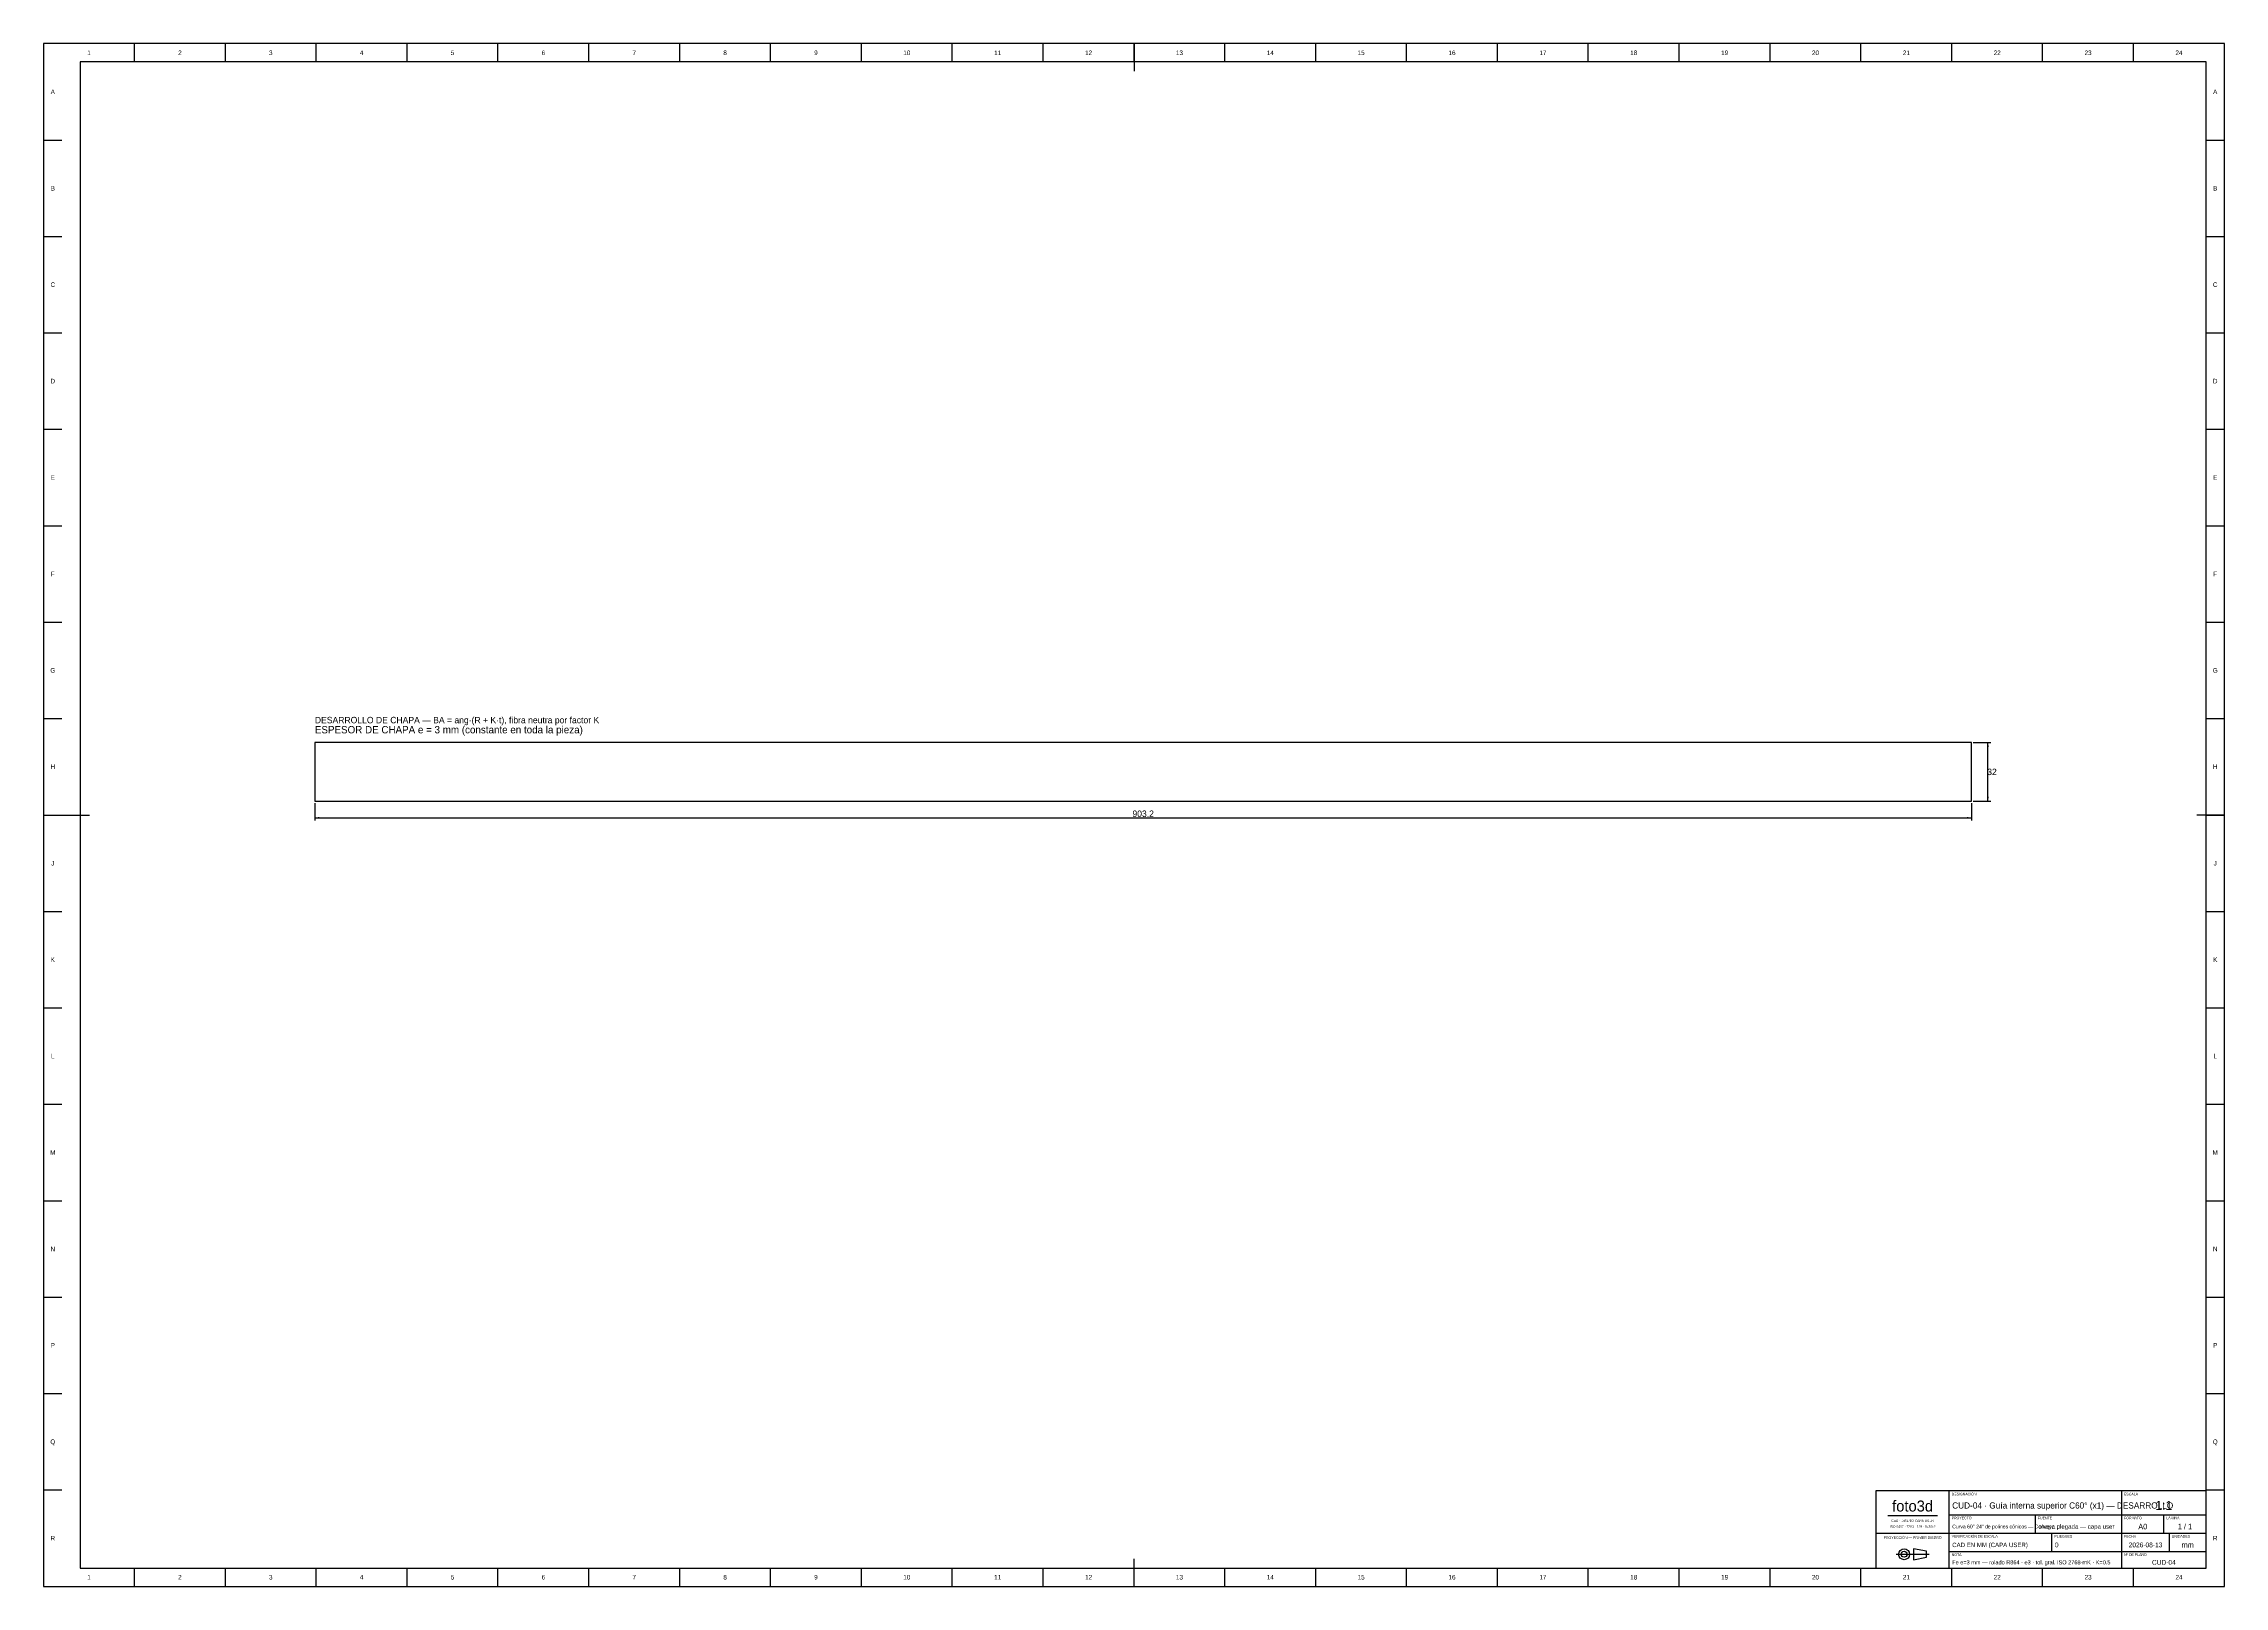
# Model space of a CAD drawing. Extents: x 0 to 1189, y 0 to 841.
import ezdxf
from ezdxf.enums import TextEntityAlignment as Align

# ---------------------------------------------------------------- set-up
doc = ezdxf.new("R2010")
doc.units = 0
for name, color, linetype in [('COTAS', 7, 'CONTINUOUS'), ('FINA', 7, 'CONTINUOUS'), ('NORMA', 7, 'CONTINUOUS'), ('TEXTO', 7, 'CONTINUOUS'), ('VISIBLE', 7, 'CONTINUOUS')]:
    doc.layers.add(name, color=color, linetype=linetype)

msp = doc.modelspace()

# ---------------------------------------------------------------- linework, layer by layer
at = {"layer": 'COTAS'}
for p, q in [((1052.105, 460), (1061.605, 460)), ((1060.105, 428), (1060.105, 460)), ((147.895, 427), (147.895, 417.5)), ((147.895, 419), (1051.105, 419)), ((1051.105, 427), (1051.105, 417.5)), ((1052.105, 428), (1061.605, 428))]:
    msp.add_line(p, q, dxfattribs=at)
for points in [[(1060.105, 460), (1060.555, 457.5), (1059.655, 457.5)], [(1060.105, 428), (1060.555, 430.5), (1059.655, 430.5)], [(147.895, 419), (150.395, 419.45), (150.395, 418.55)], [(1051.105, 419), (1048.605, 419.45), (1048.605, 418.55)]]:
    msp.add_solid(points, dxfattribs=at)
at = {"layer": 'FINA'}
for p, q in [((1189, 841), (0, 841)), ((0, 841), (0, 0)), ((49.5417, 831), (49.5417, 841)), ((99.0833, 831), (99.0833, 841)), ((148.625, 831), (148.625, 841)), ((198.1667, 831), (198.1667, 841)), ((247.7083, 831), (247.7083, 841)), ((297.25, 831), (297.25, 841)), ((346.7917, 831), (346.7917, 841)), ((396.3333, 831), (396.3333, 841)), ((445.875, 831), (445.875, 841)), ((495.4167, 831), (495.4167, 841)), ((544.9583, 831), (544.9583, 841)), ((594.5, 831), (594.5, 841)), ((644.0417, 831), (644.0417, 841)), ((693.5833, 831), (693.5833, 841)), ((743.125, 831), (743.125, 841)), ((792.6667, 831), (792.6667, 841)), ((842.2083, 831), (842.2083, 841)), ((891.75, 831), (891.75, 841)), ((941.2917, 831), (941.2917, 841)), ((990.8333, 831), (990.8333, 841)), ((1040.375, 831), (1040.375, 841)), ((1089.9167, 831), (1089.9167, 841)), ((1139.4583, 831), (1139.4583, 841)), ((1189, 0), (1189, 841)), ((0, 788.4375), (10, 788.4375)), ((1179, 788.4375), (1189, 788.4375)), ((0, 735.875), (10, 735.875)), ((1179, 735.875), (1189, 735.875)), ((0, 683.3125), (10, 683.3125)), ((1179, 683.3125), (1189, 683.3125)), ((0, 630.75), (10, 630.75)), ((1179, 630.75), (1189, 630.75)), ((0, 578.1875), (10, 578.1875)), ((1179, 578.1875), (1189, 578.1875)), ((0, 525.625), (10, 525.625)), ((1179, 525.625), (1189, 525.625)), ((0, 473.0625), (10, 473.0625)), ((1179, 473.0625), (1189, 473.0625)), ((0, 420.5), (10, 420.5)), ((1179, 420.5), (1189, 420.5)), ((0, 367.9375), (10, 367.9375)), ((1179, 367.9375), (1189, 367.9375)), ((0, 315.375), (10, 315.375)), ((1179, 315.375), (1189, 315.375)), ((0, 262.8125), (10, 262.8125)), ((1179, 262.8125), (1189, 262.8125)), ((0, 210.25), (10, 210.25)), ((1179, 210.25), (1189, 210.25)), ((0, 157.6875), (10, 157.6875)), ((1179, 157.6875), (1189, 157.6875)), ((0, 105.125), (10, 105.125)), ((1179, 105.125), (1189, 105.125)), ((0, 52.5625), (10, 52.5625)), ((1179, 52.5625), (1189, 52.5625)), ((1005.5, 38.6), (1032.5, 38.6)), ((1039, 39), (1133, 39)), ((1086, 29), (1086, 39)), ((1133, 39), (1179, 39)), ((1156, 29), (1156, 39)), ((999, 29), (1039, 29)), ((1039, 29), (1133, 29)), ((1095, 19), (1095, 29)), ((1133, 29), (1179, 29)), ((1159, 19), (1159, 29)), ((1010.03, 17.5), (1027.97, 17.5)), ((1039, 19), (1133, 19)), ((1133, 19), (1179, 19)), ((0, 0), (1189, 0)), ((49.5417, 0), (49.5417, 10)), ((99.0833, 0), (99.0833, 10)), ((148.625, 0), (148.625, 10)), ((198.1667, 0), (198.1667, 10)), ((247.7083, 0), (247.7083, 10)), ((297.25, 0), (297.25, 10)), ((346.7917, 0), (346.7917, 10)), ((396.3333, 0), (396.3333, 10)), ((445.875, 0), (445.875, 10)), ((495.4167, 0), (495.4167, 10)), ((544.9583, 0), (544.9583, 10)), ((594.5, 0), (594.5, 10)), ((644.0417, 0), (644.0417, 10)), ((693.5833, 0), (693.5833, 10)), ((743.125, 0), (743.125, 10)), ((792.6667, 0), (792.6667, 10)), ((842.2083, 0), (842.2083, 10)), ((891.75, 0), (891.75, 10)), ((941.2917, 0), (941.2917, 10)), ((990.8333, 0), (990.8333, 10)), ((1040.375, 0), (1040.375, 10)), ((1089.9167, 0), (1089.9167, 10)), ((1139.4583, 0), (1139.4583, 10))]:
    msp.add_line(p, q, dxfattribs=at)
at = {"layer": 'NORMA'}
for p, q in [((594.5, 841), (594.5, 826)), ((1179, 831), (20, 831)), ((20, 831), (20, 10)), ((1179, 10), (1179, 831)), ((0, 420.5), (25, 420.5)), ((1189, 420.5), (1174, 420.5)), ((1179, 52), (999, 52)), ((999, 52), (999, 10)), ((1039, 10), (1039, 52)), ((1133, 10), (1133, 52)), ((1179, 10), (1179, 52)), ((594.5, 0), (594.5, 15)), ((20, 10), (1179, 10)), ((999, 10), (1179, 10))]:
    msp.add_line(p, q, dxfattribs=at)
at = {"layer": 'TEXTO'}
for p, q in [((1026.59, 19.11), (1019.46, 20.49)), ((1019.46, 20.49), (1019.46, 14.51)), ((1019.46, 14.51), (1026.59, 15.89)), ((1026.59, 15.89), (1026.59, 19.11))]:
    msp.add_line(p, q, dxfattribs=at)
for radius in [2.99, 1.61]:
    msp.add_circle((1014.4, 17.5), radius, dxfattribs=at)
at = {"layer": 'VISIBLE'}
for p, q in [((1051.105, 460), (147.895, 460)), ((147.895, 460), (147.895, 428)), ((1051.105, 428), (1051.105, 460)), ((147.895, 428), (1051.105, 428))]:
    msp.add_line(p, q, dxfattribs=at)

# ---------------------------------------------------------------- texts
at = {"layer": 'COTAS'}
for s, p in [('32', (1062.305, 444)), ('903.2', (599.5, 421.2))]:
    msp.add_text(s, height=3.5, dxfattribs=at).set_placement(p, align=Align.MIDDLE_CENTER)
at = {"layer": 'TEXTO'}
for s, height, p in [('1', 2.5, (24.7708, 836)), ('2', 2.5, (74.3125, 836)), ('3', 2.5, (123.8542, 836)), ('4', 2.5, (173.3958, 836)), ('5', 2.5, (222.9375, 836)), ('6', 2.5, (272.4792, 836)), ('7', 2.5, (322.0208, 836)), ('8', 2.5, (371.5625, 836)), ('9', 2.5, (421.1042, 836)), ('10', 2.5, (470.6458, 836)), ('11', 2.5, (520.1875, 836)), ('12', 2.5, (569.7292, 836)), ('13', 2.5, (619.2708, 836)), ('14', 2.5, (668.8125, 836)), ('15', 2.5, (718.3542, 836)), ('16', 2.5, (767.8958, 836)), ('17', 2.5, (817.4375, 836)), ('18', 2.5, (866.9792, 836)), ('19', 2.5, (916.5208, 836)), ('20', 2.5, (966.0625, 836)), ('21', 2.5, (1015.6042, 836)), ('22', 2.5, (1065.1458, 836)), ('23', 2.5, (1114.6875, 836)), ('24', 2.5, (1164.2292, 836)), ('A', 2.5, (5, 814.7188)), ('A', 2.5, (1184, 814.7188)), ('B', 2.5, (5, 762.1563)), ('B', 2.5, (1184, 762.1563)), ('C', 2.5, (5, 709.5938)), ('C', 2.5, (1184, 709.5938)), ('D', 2.5, (5, 657.0313)), ('D', 2.5, (1184, 657.0313)), ('E', 2.5, (5, 604.4688)), ('E', 2.5, (1184, 604.4688)), ('F', 2.5, (5, 551.9063)), ('F', 2.5, (1184, 551.9063)), ('G', 2.5, (5, 499.3438)), ('G', 2.5, (1184, 499.3438)), ('H', 2.5, (5, 446.7813)), ('H', 2.5, (1184, 446.7813)), ('J', 2.5, (5, 394.2188)), ('J', 2.5, (1184, 394.2188)), ('K', 2.5, (5, 341.6563)), ('K', 2.5, (1184, 341.6563)), ('L', 2.5, (5, 289.0938)), ('L', 2.5, (1184, 289.0938)), ('M', 2.5, (5, 236.5313)), ('M', 2.5, (1184, 236.5313)), ('N', 2.5, (5, 183.9688)), ('N', 2.5, (1184, 183.9688)), ('P', 2.5, (5, 131.4063)), ('P', 2.5, (1184, 131.4063)), ('Q', 2.5, (5, 78.8438)), ('Q', 2.5, (1184, 78.8438)), ('CAD · DISEÑO CAPA USER', 1.3, (1019, 35.8)), ('foto3d', 6, (1019, 43.8)), ('1:1', 5, (1156, 44.1)), ('R', 2.5, (5, 26.2813)), ('PROYECCIÓN — PRIMER DIEDRO', 1.4, (1019, 26.6)), ('ISO 5457 · 7200 · 129 · 5456-2', 1.3, (1019, 32.6)), ('2026-08-13', 2.6, (1146, 22.6)), ('A0', 3, (1144.5, 32.6)), ('1 / 1', 3, (1167.5, 32.6)), ('R', 2.5, (1184, 26.2813)), ('CUD-04', 2.6, (1156, 13.1)), ('mm', 3, (1169, 22.6)), ('1', 2.5, (24.7708, 5)), ('2', 2.5, (74.3125, 5)), ('3', 2.5, (123.8542, 5)), ('4', 2.5, (173.3958, 5)), ('5', 2.5, (222.9375, 5)), ('6', 2.5, (272.4792, 5)), ('7', 2.5, (322.0208, 5)), ('8', 2.5, (371.5625, 5)), ('9', 2.5, (421.1042, 5)), ('10', 2.5, (470.6458, 5)), ('11', 2.5, (520.1875, 5)), ('12', 2.5, (569.7292, 5)), ('13', 2.5, (619.2708, 5)), ('14', 2.5, (668.8125, 5)), ('15', 2.5, (718.3542, 5)), ('16', 2.5, (767.8958, 5)), ('17', 2.5, (817.4375, 5)), ('18', 2.5, (866.9792, 5)), ('19', 2.5, (916.5208, 5)), ('20', 2.5, (966.0625, 5)), ('21', 2.5, (1015.6042, 5)), ('22', 2.5, (1065.1458, 5)), ('23', 2.5, (1114.6875, 5)), ('24', 2.5, (1164.2292, 5))]:
    msp.add_text(s, height=height, dxfattribs=at).set_placement(p, align=Align.MIDDLE_CENTER)
for s, height, p in [('DESARROLLO DE CHAPA — BA = ang·(R + K·t), fibra neutra por factor K', 3.5, (147.895, 470.5)), ('ESPESOR DE CHAPA e = 3 mm (constante en toda la pieza)', 4, (147.895, 465)), ('DESIGNACIÓN', 1.4, (1040.3, 49.6)), ('ESCALA', 1.4, (1134.3, 49.6)), ('PROYECTO', 1.4, (1040.3, 36.6)), ('FUENTE', 1.4, (1087.3, 36.6)), ('FORMATO', 1.4, (1134.3, 36.6)), ('LÁMINA', 1.4, (1157.3, 36.6)), ('VERIFICACIÓN DE ESCALA', 1.4, (1040.3, 26.6)), ('PLIEGUES', 1.4, (1096.3, 26.6)), ('FECHA', 1.4, (1134.3, 26.6)), ('UNIDADES', 1.4, (1160.3, 26.6)), ('NOTA', 1.4, (1040.3, 16.6)), ('Nº DE PLANO', 1.4, (1134.3, 16.6))]:
    msp.add_text(s, height=height, dxfattribs=at).set_placement(p)
for s, height, p in [('CUD-04 · Guía interna superior C60° (x1) — DESARROLLO', 3.3635, (1040.6, 44.1)), ('Curva 60° 24" de polines cónicos — Conveyo…', 2, (1040.6, 32.6)), ('CAD EN MM (CAPA USER)', 2.4, (1040.6, 22.6)), ('chapa plegada — capa user', 2.4, (1087.6, 32.6)), ('0', 2.6, (1096.6, 22.6)), ('Fe e=3 mm — rolado R864 · e3 · tol. gral. ISO 2768-mK · K=0.5', 2.2, (1040.6, 13.1))]:
    msp.add_text(s, height=height, dxfattribs=at).set_placement(p, align=Align.MIDDLE_LEFT)

doc.saveas('drawing.dxf')
